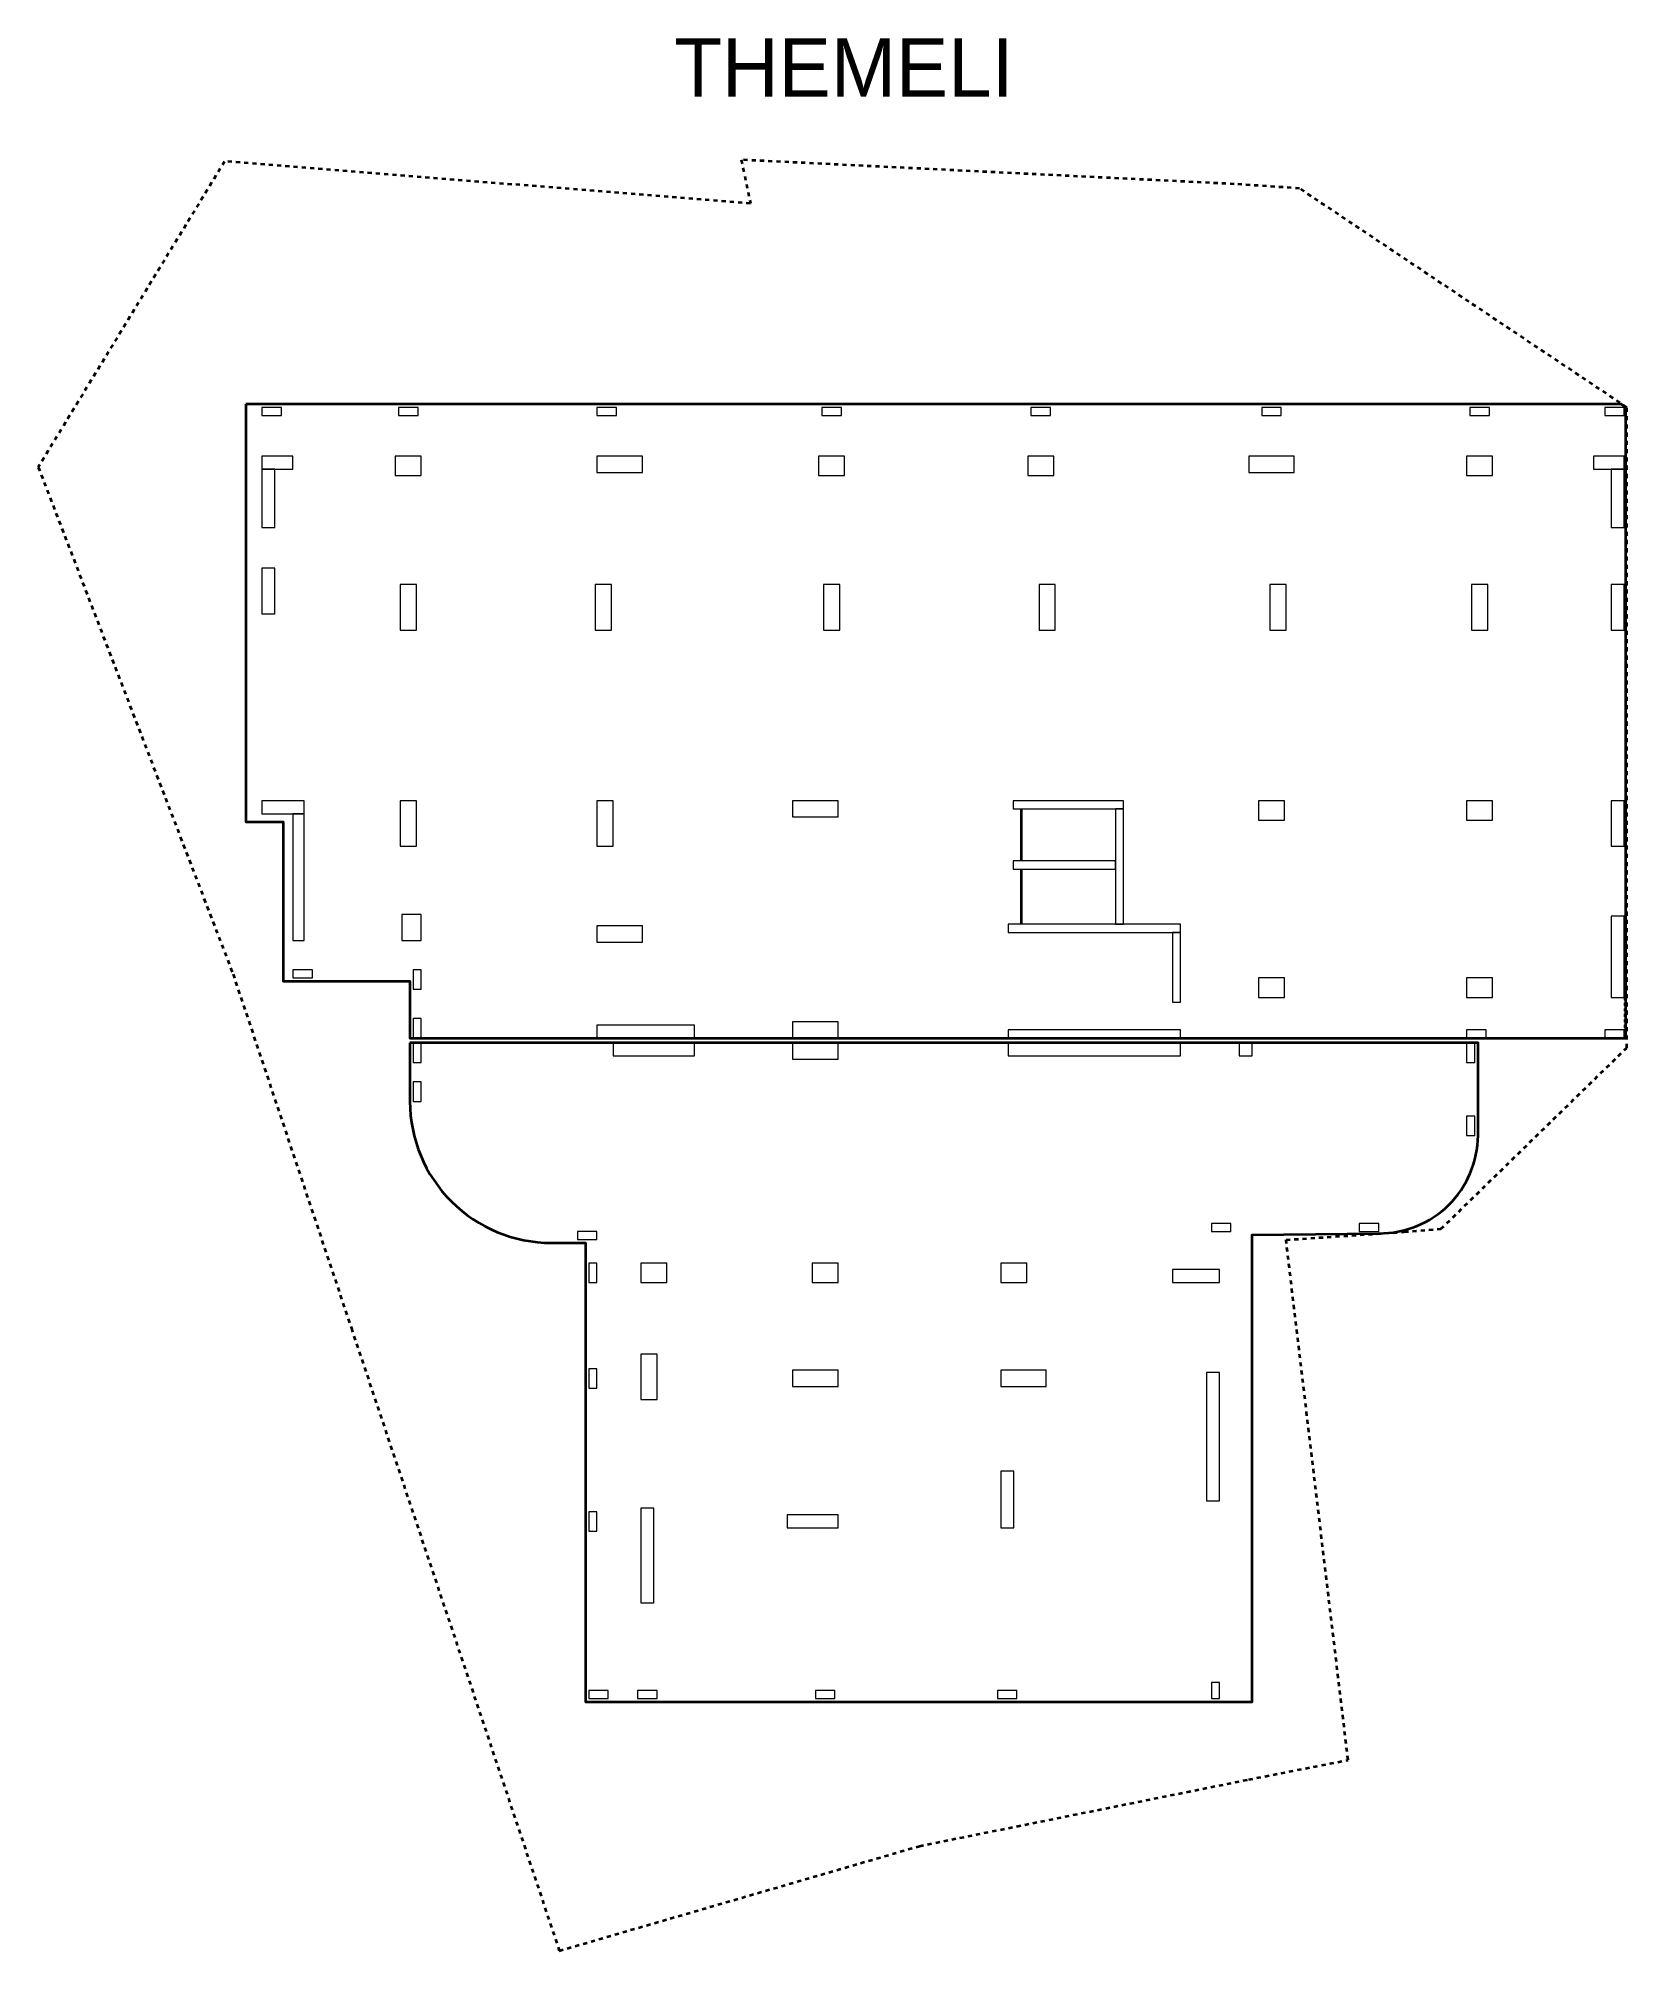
# Model space of a CAD drawing. Header units: millimetres. Extents: x 183280 to 521041, y -188189 to -122473.
# Drawn here: x 240529 to 289385, y -188189 to -129363 of the extents above; entities that cross this region are included whole.
import ezdxf

# ---------------------------------------------------------------- set-up
doc = ezdxf.new("R2010")
doc.units = ezdxf.units.MM
doc.header["$MEASUREMENT"] = 0
doc.linetypes.add('Dashed', pattern=[254, 127, -127])
doc.linetypes.add('Small Dashed', pattern=[169.333333, 84.666667, -84.666667])
for name, color, linetype, lineweight, true_color in [('2D Drafting - General_Pen_No__88', 7, 'Continuous', 20, 0xfd4435), ('A - Akset_Pen_No__8', 7, 'Continuous', 35, 0xa80f02), ('A - Kati karakteristik polyline_Pen_No__103', 7, 'Continuous', 13, 0xffcc99), ('A - Themeli_Pen_No__25', 7, 'Continuous', 35, 0x40a5ff)]:
    doc.layers.add(name, color=color, linetype=linetype, lineweight=lineweight, true_color=true_color)
doc.layers.add('A - Shtyllat', color=7, linetype='Continuous')
doc.layers.add('A - Shtyllat_Pen_No__20', color=1, linetype='Continuous', lineweight=0)
doc.styles.add('GENERATED_STYLE_2', font='GOTHIC.TTF')

msp = doc.modelspace()

# ---------------------------------------------------------------- texts
at = {"layer": '2D Drafting - General_Pen_No__88', "color": 20, "linetype": 'Continuous', "lineweight": 20, "true_color": 0xfd4435, "insert": (265306, -131163), "char_height": 1800, "attachment_point": 8, "style": 'GENERATED_STYLE_2'}
msp.add_mtext('\\A1;{\\pqc;\\fCentury Gothic|b0|i0|c0|p34;THEMELI}', dxfattribs=at)

# ---------------------------------------------------------------- blocks, each defined once
blk = doc.blocks.new('Column_83', base_point=(284860, -142516))
at = {"layer": 'A - Shtyllat_Pen_No__20', "color": 1, "linetype": 'Continuous', "lineweight": 0, "flags": 128}
blk.add_lwpolyline([(285260, -142816), (285260, -142216), (284460, -142216), (284460, -142816)], close=True, dxfattribs=at)
blk = doc.blocks.new('Column_84', base_point=(271560, -146866))
at = {"layer": 'A - Shtyllat_Pen_No__20', "color": 1, "linetype": 'Continuous', "lineweight": 0, "flags": 128}
blk.add_lwpolyline([(271810, -146166), (271310, -146166), (271310, -147566), (271810, -147566)], close=True, dxfattribs=at)
blk = doc.blocks.new('Column_85', base_point=(289110, -157616))
at = {"layer": 'A - Shtyllat_Pen_No__20', "color": 1, "linetype": 'Continuous', "lineweight": 0, "flags": 128}
blk.add_lwpolyline([(289310, -156366), (288910, -156366), (288910, -158866), (289310, -158866)], close=True, dxfattribs=at)
blk = doc.blocks.new('Column_86', base_point=(278460, -153116))
at = {"layer": 'A - Shtyllat_Pen_No__20', "color": 1, "linetype": 'Continuous', "lineweight": 0, "flags": 128}
blk.add_lwpolyline([(278060, -152816), (278060, -153416), (278860, -153416), (278860, -152816)], close=True, dxfattribs=at)
blk = doc.blocks.new('Column_87', base_point=(271360, -142516))
at = {"layer": 'A - Shtyllat_Pen_No__20', "color": 1, "linetype": 'Continuous', "lineweight": 0, "flags": 128}
blk.add_lwpolyline([(270960, -142216), (270960, -142816), (271760, -142816), (271760, -142216)], close=True, dxfattribs=at)
blk = doc.blocks.new('Column_88', base_point=(264730, -167336))
at = {"layer": 'A - Shtyllat_Pen_No__20', "color": 1, "linetype": 'Continuous', "lineweight": 0, "flags": 128}
blk.add_lwpolyline([(265130, -167636), (265130, -167036), (264330, -167036), (264330, -167636)], close=True, dxfattribs=at)
blk = doc.blocks.new('Column_89', base_point=(264430, -170586))
at = {"layer": 'A - Shtyllat_Pen_No__20', "color": 1, "linetype": 'Continuous', "lineweight": 0, "flags": 128}
blk.add_lwpolyline([(265130, -170836), (265130, -170336), (263730, -170336), (263730, -170836)], close=True, dxfattribs=at)
blk = doc.blocks.new('Column_90', base_point=(275535, -157941))
at = {"layer": 'A - Shtyllat_Pen_No__20', "color": 1, "linetype": 'Continuous', "lineweight": 0, "flags": 128}
blk.add_lwpolyline([(275660, -156866), (275410, -156866), (275410, -159016), (275660, -159016)], close=True, dxfattribs=at)
blk = doc.blocks.new('Column_91', base_point=(264430, -159866))
at = {"layer": 'A - Shtyllat_Pen_No__20', "color": 1, "linetype": 'Continuous', "lineweight": 0, "flags": 128}
blk.add_lwpolyline([(265130, -160116), (265130, -159616), (263730, -159616), (263730, -160116)], close=True, dxfattribs=at)
blk = doc.blocks.new('Column_92', base_point=(272210, -152941))
at = {"layer": 'A - Shtyllat_Pen_No__20', "color": 1, "linetype": 'Continuous', "lineweight": 0, "flags": 128}
blk.add_lwpolyline([(270510, -152816), (270510, -153066), (273910, -153066), (273910, -152816)], close=True, dxfattribs=at)
blk = doc.blocks.new('Column_93', base_point=(270530, -167336))
at = {"layer": 'A - Shtyllat_Pen_No__20', "color": 1, "linetype": 'Continuous', "lineweight": 0, "flags": 128}
blk.add_lwpolyline([(270930, -167636), (270930, -167036), (270130, -167036), (270130, -167636)], close=True, dxfattribs=at)
blk = doc.blocks.new('Column_94', base_point=(247885, -142416))
at = {"layer": 'A - Shtyllat_Pen_No__20', "color": 1, "linetype": 'Continuous', "lineweight": 0, "flags": 128}
blk.add_lwpolyline([(248360, -142616), (248360, -142216), (247410, -142216), (247410, -142616)], close=True, dxfattribs=at)
blk = doc.blocks.new('Column_95', base_point=(257585, -167336))
at = {"layer": 'A - Shtyllat_Pen_No__20', "color": 1, "linetype": 'Continuous', "lineweight": 0, "flags": 128}
blk.add_lwpolyline([(257460, -167036), (257460, -167636), (257710, -167636), (257710, -167036)], close=True, dxfattribs=at)
blk = doc.blocks.new('Column_96', base_point=(281460, -165941))
at = {"layer": 'A - Shtyllat_Pen_No__20', "color": 1, "linetype": 'Continuous', "lineweight": 0, "flags": 128}
blk.add_lwpolyline([(281760, -165816), (281160, -165816), (281160, -166066), (281760, -166066)], close=True, dxfattribs=at)
blk = doc.blocks.new('Column_97', base_point=(264345, -174985))
at = {"layer": 'A - Shtyllat_Pen_No__20', "color": 1, "linetype": 'Continuous', "lineweight": 0, "flags": 128}
blk.add_lwpolyline([(265130, -175185), (265130, -174785), (263560, -174785), (263560, -175185)], close=True, dxfattribs=at)
blk = doc.blocks.new('Column_98', base_point=(289110, -143516))
at = {"layer": 'A - Shtyllat_Pen_No__20', "color": 1, "linetype": 'Continuous', "lineweight": 0, "flags": 128}
blk.add_lwpolyline([(289310, -142616), (288910, -142616), (288910, -144416), (289310, -144416)], close=True, dxfattribs=at)
blk = doc.blocks.new('Column_99', base_point=(271360, -140841))
at = {"layer": 'A - Shtyllat_Pen_No__20', "color": 1, "linetype": 'Continuous', "lineweight": 0, "flags": 128}
blk.add_lwpolyline([(271660, -140716), (271060, -140716), (271060, -140966), (271660, -140966)], close=True, dxfattribs=at)
blk = doc.blocks.new('Column_100', base_point=(251910, -153516))
at = {"layer": 'A - Shtyllat_Pen_No__20', "color": 1, "linetype": 'Continuous', "lineweight": 0, "flags": 128}
blk.add_lwpolyline([(252160, -152816), (251660, -152816), (251660, -154216), (252160, -154216)], close=True, dxfattribs=at)
blk = doc.blocks.new('Column_101', base_point=(247610, -143516))
at = {"layer": 'A - Shtyllat_Pen_No__20', "color": 1, "linetype": 'Continuous', "lineweight": 0, "flags": 128}
blk.add_lwpolyline([(247810, -142616), (247410, -142616), (247410, -144416), (247810, -144416)], close=True, dxfattribs=at)
blk = doc.blocks.new('Column_102', base_point=(284860, -146866))
at = {"layer": 'A - Shtyllat_Pen_No__20', "color": 1, "linetype": 'Continuous', "lineweight": 0, "flags": 128}
blk.add_lwpolyline([(285110, -146166), (284610, -146166), (284610, -147566), (285110, -147566)], close=True, dxfattribs=at)
blk = doc.blocks.new('Column_103', base_point=(276660, -172373))
at = {"layer": 'A - Shtyllat_Pen_No__20', "color": 1, "linetype": 'Continuous', "lineweight": 0, "flags": 128}
blk.add_lwpolyline([(276860, -170398), (276460, -170398), (276460, -174348), (276860, -174348)], close=True, dxfattribs=at)
blk = doc.blocks.new('Column_104', base_point=(289010, -140841))
at = {"layer": 'A - Shtyllat_Pen_No__20', "color": 1, "linetype": 'Continuous', "lineweight": 0, "flags": 128}
blk.add_lwpolyline([(289310, -140716), (288710, -140716), (288710, -140966), (289310, -140966)], close=True, dxfattribs=at)
blk = doc.blocks.new('Column_105', base_point=(259260, -176036))
at = {"layer": 'A - Shtyllat_Pen_No__20', "color": 1, "linetype": 'Continuous', "lineweight": 0, "flags": 128}
blk.add_lwpolyline([(259460, -174581), (259060, -174581), (259060, -177491), (259460, -177491)], close=True, dxfattribs=at)
blk = doc.blocks.new('Column_106', base_point=(264930, -140841))
at = {"layer": 'A - Shtyllat_Pen_No__20', "color": 1, "linetype": 'Continuous', "lineweight": 0, "flags": 128}
blk.add_lwpolyline([(265230, -140716), (264630, -140716), (264630, -140966), (265230, -140966)], close=True, dxfattribs=at)
blk = doc.blocks.new('Column_107', base_point=(257411, -166191))
at = {"layer": 'A - Shtyllat_Pen_No__20', "color": 1, "linetype": 'Continuous', "lineweight": 0, "flags": 128}
blk.add_lwpolyline([(257111, -166066), (257111, -166316), (257711, -166316), (257711, -166066)], close=True, dxfattribs=at)
blk = doc.blocks.new('Column_108', base_point=(251910, -146866))
at = {"layer": 'A - Shtyllat_Pen_No__20', "color": 1, "linetype": 'Continuous', "lineweight": 0, "flags": 128}
blk.add_lwpolyline([(252160, -146166), (251660, -146166), (251660, -147566), (252160, -147566)], close=True, dxfattribs=at)
blk = doc.blocks.new('Column_109', base_point=(259460, -160466))
at = {"layer": 'A - Shtyllat_Pen_No__20', "color": 1, "linetype": 'Continuous', "lineweight": 0, "flags": 128}
blk.add_lwpolyline([(260710, -160666), (260710, -160266), (258210, -160266), (258210, -160666)], close=True, dxfattribs=at)
blk = doc.blocks.new('Column_110', base_point=(278460, -140841))
at = {"layer": 'A - Shtyllat_Pen_No__20', "color": 1, "linetype": 'Continuous', "lineweight": 0, "flags": 128}
blk.add_lwpolyline([(278760, -140716), (278160, -140716), (278160, -140966), (278760, -140966)], close=True, dxfattribs=at)
blk = doc.blocks.new('Column_111', base_point=(273785, -154841))
at = {"layer": 'A - Shtyllat_Pen_No__20', "color": 1, "linetype": 'Continuous', "lineweight": 0, "flags": 128}
blk.add_lwpolyline([(273910, -153066), (273660, -153066), (273660, -156616), (273910, -156616)], close=True, dxfattribs=at)
blk = doc.blocks.new('Column_112', base_point=(270330, -174310))
at = {"layer": 'A - Shtyllat_Pen_No__20', "color": 1, "linetype": 'Continuous', "lineweight": 0, "flags": 128}
blk.add_lwpolyline([(270530, -173435), (270130, -173435), (270130, -175185), (270530, -175185)], close=True, dxfattribs=at)
blk = doc.blocks.new('Column_113', base_point=(288835, -142416))
at = {"layer": 'A - Shtyllat_Pen_No__20', "color": 1, "linetype": 'Continuous', "lineweight": 0, "flags": 128}
blk.add_lwpolyline([(289310, -142616), (289310, -142216), (288360, -142216), (288360, -142616)], close=True, dxfattribs=at)
blk = doc.blocks.new('Column_114', base_point=(273009, -160466))
at = {"layer": 'A - Shtyllat_Pen_No__20', "color": 1, "linetype": 'Continuous', "lineweight": 0, "flags": 128}
blk.add_lwpolyline([(270359, -160266), (270359, -160666), (275659, -160666), (275659, -160266)], close=True, dxfattribs=at)
blk = doc.blocks.new('Column_115', base_point=(259460, -167336))
at = {"layer": 'A - Shtyllat_Pen_No__20', "color": 1, "linetype": 'Continuous', "lineweight": 0, "flags": 128}
blk.add_lwpolyline([(259060, -167036), (259060, -167636), (259860, -167636), (259860, -167036)], close=True, dxfattribs=at)
blk = doc.blocks.new('Column_116', base_point=(276135, -167436))
at = {"layer": 'A - Shtyllat_Pen_No__20', "color": 1, "linetype": 'Continuous', "lineweight": 0, "flags": 128}
blk.add_lwpolyline([(276860, -167636), (276860, -167236), (275410, -167236), (275410, -167636)], close=True, dxfattribs=at)
blk = doc.blocks.new('Column_117', base_point=(276910, -165941))
at = {"layer": 'A - Shtyllat_Pen_No__20', "color": 1, "linetype": 'Continuous', "lineweight": 0, "flags": 128}
blk.add_lwpolyline([(277210, -165816), (276610, -165816), (276610, -166066), (277210, -166066)], close=True, dxfattribs=at)
blk = doc.blocks.new('Column_118', base_point=(258010, -140841))
at = {"layer": 'A - Shtyllat_Pen_No__20', "color": 1, "linetype": 'Continuous', "lineweight": 0, "flags": 128}
blk.add_lwpolyline([(258310, -140716), (257710, -140716), (257710, -140966), (258310, -140966)], close=True, dxfattribs=at)
blk = doc.blocks.new('Column_119', base_point=(258410, -156916))
at = {"layer": 'A - Shtyllat_Pen_No__20', "color": 1, "linetype": 'Continuous', "lineweight": 0, "flags": 128}
blk.add_lwpolyline([(259110, -157166), (259110, -156666), (257710, -156666), (257710, -157166)], close=True, dxfattribs=at)
blk = doc.blocks.new('Column_120', base_point=(258410, -142466))
at = {"layer": 'A - Shtyllat_Pen_No__20', "color": 1, "linetype": 'Continuous', "lineweight": 0, "flags": 128}
blk.add_lwpolyline([(259110, -142716), (259110, -142216), (257710, -142216), (257710, -142716)], close=True, dxfattribs=at)
blk = doc.blocks.new('Column_121', base_point=(284757, -159991))
at = {"layer": 'A - Shtyllat_Pen_No__20', "color": 1, "linetype": 'Continuous', "lineweight": 0, "flags": 128}
blk.add_lwpolyline([(285057, -159866), (284457, -159866), (284457, -160116), (285057, -160116)], close=True, dxfattribs=at)
blk = doc.blocks.new('Column_122', base_point=(257960, -153516))
at = {"layer": 'A - Shtyllat_Pen_No__20', "color": 1, "linetype": 'Continuous', "lineweight": 0, "flags": 128}
blk.add_lwpolyline([(258210, -152816), (257710, -152816), (257710, -154216), (258210, -154216)], close=True, dxfattribs=at)
blk = doc.blocks.new('Column_123', base_point=(264430, -160516))
at = {"layer": 'A - Shtyllat_Pen_No__20', "color": 1, "linetype": 'Continuous', "lineweight": 0, "flags": 128}
blk.add_lwpolyline([(265130, -160766), (265130, -160266), (263730, -160266), (263730, -160766)], close=True, dxfattribs=at)
blk = doc.blocks.new('Column_124', base_point=(272085, -154791))
at = {"layer": 'A - Shtyllat_Pen_No__20', "color": 1, "linetype": 'Continuous', "lineweight": 0, "flags": 128}
blk.add_lwpolyline([(270510, -154666), (270510, -154916), (273660, -154916), (273660, -154666)], close=True, dxfattribs=at)
blk = doc.blocks.new('Column_125', base_point=(278460, -142466))
at = {"layer": 'A - Shtyllat_Pen_No__20', "color": 1, "linetype": 'Continuous', "lineweight": 0, "flags": 128}
blk.add_lwpolyline([(279160, -142716), (279160, -142216), (277760, -142216), (277760, -142716)], close=True, dxfattribs=at)
blk = doc.blocks.new('Column_126', base_point=(248660, -158141))
at = {"layer": 'A - Shtyllat_Pen_No__20', "color": 1, "linetype": 'Continuous', "lineweight": 0, "flags": 128}
blk.add_lwpolyline([(248360, -158266), (248960, -158266), (248960, -158016), (248360, -158016)], close=True, dxfattribs=at)
blk = doc.blocks.new('Column_127', base_point=(257585, -174985))
at = {"layer": 'A - Shtyllat_Pen_No__20', "color": 1, "linetype": 'Continuous', "lineweight": 0, "flags": 128}
blk.add_lwpolyline([(257460, -174685), (257460, -175285), (257710, -175285), (257710, -174685)], close=True, dxfattribs=at)
blk = doc.blocks.new('Column_128', base_point=(284585, -162816))
at = {"layer": 'A - Shtyllat_Pen_No__20', "color": 1, "linetype": 'Continuous', "lineweight": 0, "flags": 128}
blk.add_lwpolyline([(284460, -162516), (284460, -163116), (284710, -163116), (284710, -162516)], close=True, dxfattribs=at)
blk = doc.blocks.new('Column_129', base_point=(284860, -153116))
at = {"layer": 'A - Shtyllat_Pen_No__20', "color": 1, "linetype": 'Continuous', "lineweight": 0, "flags": 128}
blk.add_lwpolyline([(284460, -152816), (284460, -153416), (285260, -153416), (285260, -152816)], close=True, dxfattribs=at)
blk = doc.blocks.new('Column_130', base_point=(270830, -170586))
at = {"layer": 'A - Shtyllat_Pen_No__20', "color": 1, "linetype": 'Continuous', "lineweight": 0, "flags": 128}
blk.add_lwpolyline([(271530, -170836), (271530, -170336), (270130, -170336), (270130, -170836)], close=True, dxfattribs=at)
blk = doc.blocks.new('Column_131', base_point=(248060, -153016))
at = {"layer": 'A - Shtyllat_Pen_No__20', "color": 1, "linetype": 'Continuous', "lineweight": 0, "flags": 128}
blk.add_lwpolyline([(247410, -152816), (247410, -153216), (248710, -153216), (248710, -152816)], close=True, dxfattribs=at)
blk = doc.blocks.new('Column_132', base_point=(276735, -180185))
at = {"layer": 'A - Shtyllat_Pen_No__20', "color": 1, "linetype": 'Continuous', "lineweight": 0, "flags": 128}
blk.add_lwpolyline([(276610, -179935), (276610, -180435), (276860, -180435), (276860, -179935)], close=True, dxfattribs=at)
blk = doc.blocks.new('Column_133', base_point=(251910, -140841))
at = {"layer": 'A - Shtyllat_Pen_No__20', "color": 1, "linetype": 'Continuous', "lineweight": 0, "flags": 128}
blk.add_lwpolyline([(252210, -140716), (251610, -140716), (251610, -140966), (252210, -140966)], close=True, dxfattribs=at)
blk = doc.blocks.new('Column_134', base_point=(264430, -153066))
at = {"layer": 'A - Shtyllat_Pen_No__20', "color": 1, "linetype": 'Continuous', "lineweight": 0, "flags": 128}
blk.add_lwpolyline([(265130, -153316), (265130, -152816), (263730, -152816), (263730, -153316)], close=True, dxfattribs=at)
blk = doc.blocks.new('Column_135', base_point=(273010, -156741))
at = {"layer": 'A - Shtyllat_Pen_No__20', "color": 1, "linetype": 'Continuous', "lineweight": 0, "flags": 128}
blk.add_lwpolyline([(270360, -156616), (270360, -156866), (275660, -156866), (275660, -156616)], close=True, dxfattribs=at)
blk = doc.blocks.new('Column_136', base_point=(284585, -160566))
at = {"layer": 'A - Shtyllat_Pen_No__20', "color": 1, "linetype": 'Continuous', "lineweight": 0, "flags": 128}
blk.add_lwpolyline([(284460, -160266), (284460, -160866), (284710, -160866), (284710, -160266)], close=True, dxfattribs=at)
blk = doc.blocks.new('Column_137', base_point=(289110, -153516))
at = {"layer": 'A - Shtyllat_Pen_No__20', "color": 1, "linetype": 'Continuous', "lineweight": 0, "flags": 128}
blk.add_lwpolyline([(289310, -152816), (288910, -152816), (288910, -154216), (289310, -154216)], close=True, dxfattribs=at)
blk = doc.blocks.new('Column_138', base_point=(247610, -146366))
at = {"layer": 'A - Shtyllat_Pen_No__20', "color": 1, "linetype": 'Continuous', "lineweight": 0, "flags": 128}
blk.add_lwpolyline([(247810, -145666), (247410, -145666), (247410, -147066), (247810, -147066)], close=True, dxfattribs=at)
blk = doc.blocks.new('Column_139', base_point=(252185, -161766))
at = {"layer": 'A - Shtyllat_Pen_No__20', "color": 1, "linetype": 'Continuous', "lineweight": 0, "flags": 128}
blk.add_lwpolyline([(252060, -161466), (252060, -162066), (252310, -162066), (252310, -161466)], close=True, dxfattribs=at)
blk = doc.blocks.new('Column_140', base_point=(252185, -160566))
at = {"layer": 'A - Shtyllat_Pen_No__20', "color": 1, "linetype": 'Continuous', "lineweight": 0, "flags": 128}
blk.add_lwpolyline([(252060, -160266), (252060, -160866), (252310, -160866), (252310, -160266)], close=True, dxfattribs=at)
blk = doc.blocks.new('Column_141', base_point=(257910, -146866))
at = {"layer": 'A - Shtyllat_Pen_No__20', "color": 1, "linetype": 'Continuous', "lineweight": 0, "flags": 128}
blk.add_lwpolyline([(258160, -146166), (257660, -146166), (257660, -147566), (258160, -147566)], close=True, dxfattribs=at)
blk = doc.blocks.new('Column_142', base_point=(259310, -170536))
at = {"layer": 'A - Shtyllat_Pen_No__20', "color": 1, "linetype": 'Continuous', "lineweight": 0, "flags": 128}
blk.add_lwpolyline([(259060, -171236), (259560, -171236), (259560, -169836), (259060, -169836)], close=True, dxfattribs=at)
blk = doc.blocks.new('Column_143', base_point=(270330, -180310))
at = {"layer": 'A - Shtyllat_Pen_No__20', "color": 1, "linetype": 'Continuous', "lineweight": 0, "flags": 128}
blk.add_lwpolyline([(270630, -180185), (270030, -180185), (270030, -180435), (270630, -180435)], close=True, dxfattribs=at)
blk = doc.blocks.new('Column_144', base_point=(247710, -140841))
at = {"layer": 'A - Shtyllat_Pen_No__20', "color": 1, "linetype": 'Continuous', "lineweight": 0, "flags": 128}
blk.add_lwpolyline([(248010, -140716), (247410, -140716), (247410, -140966), (248010, -140966)], close=True, dxfattribs=at)
blk = doc.blocks.new('Column_145', base_point=(257760, -180310))
at = {"layer": 'A - Shtyllat_Pen_No__20', "color": 1, "linetype": 'Continuous', "lineweight": 0, "flags": 128}
blk.add_lwpolyline([(257460, -180185), (257460, -180435), (258060, -180435), (258060, -180185)], close=True, dxfattribs=at)
blk = doc.blocks.new('Column_146', base_point=(277660, -160466))
at = {"layer": 'A - Shtyllat_Pen_No__20', "color": 1, "linetype": 'Continuous', "lineweight": 0, "flags": 128}
blk.add_lwpolyline([(277860, -160266), (277460, -160266), (277460, -160666), (277860, -160666)], close=True, dxfattribs=at)
blk = doc.blocks.new('Column_147', base_point=(289010, -159991))
at = {"layer": 'A - Shtyllat_Pen_No__20', "color": 1, "linetype": 'Continuous', "lineweight": 0, "flags": 128}
blk.add_lwpolyline([(289310, -159866), (288710, -159866), (288710, -160116), (289310, -160116)], close=True, dxfattribs=at)
blk = doc.blocks.new('Column_148', base_point=(252185, -158316))
at = {"layer": 'A - Shtyllat_Pen_No__20', "color": 1, "linetype": 'Continuous', "lineweight": 0, "flags": 128}
blk.add_lwpolyline([(252060, -158016), (252060, -158616), (252310, -158616), (252310, -158016)], close=True, dxfattribs=at)
blk = doc.blocks.new('Column_149', base_point=(289110, -146866))
at = {"layer": 'A - Shtyllat_Pen_No__20', "color": 1, "linetype": 'Continuous', "lineweight": 0, "flags": 128}
blk.add_lwpolyline([(289310, -146166), (288910, -146166), (288910, -147566), (289310, -147566)], close=True, dxfattribs=at)
blk = doc.blocks.new('Column_150', base_point=(251910, -142516))
at = {"layer": 'A - Shtyllat_Pen_No__20', "color": 1, "linetype": 'Continuous', "lineweight": 0, "flags": 128}
blk.add_lwpolyline([(251510, -142216), (251510, -142816), (252310, -142816), (252310, -142216)], close=True, dxfattribs=at)
blk = doc.blocks.new('Column_151', base_point=(264730, -180310))
at = {"layer": 'A - Shtyllat_Pen_No__20', "color": 1, "linetype": 'Continuous', "lineweight": 0, "flags": 128}
blk.add_lwpolyline([(265030, -180185), (264430, -180185), (264430, -180435), (265030, -180435)], close=True, dxfattribs=at)
blk = doc.blocks.new('Column_152', base_point=(252185, -159816))
at = {"layer": 'A - Shtyllat_Pen_No__20', "color": 1, "linetype": 'Continuous', "lineweight": 0, "flags": 128}
blk.add_lwpolyline([(252060, -159516), (252060, -160116), (252310, -160116), (252310, -159516)], close=True, dxfattribs=at)
blk = doc.blocks.new('Column_153', base_point=(257585, -170586))
at = {"layer": 'A - Shtyllat_Pen_No__20', "color": 1, "linetype": 'Continuous', "lineweight": 0, "flags": 128}
blk.add_lwpolyline([(257460, -170286), (257460, -170886), (257710, -170886), (257710, -170286)], close=True, dxfattribs=at)
blk = doc.blocks.new('Column_154', base_point=(278660, -146866))
at = {"layer": 'A - Shtyllat_Pen_No__20', "color": 1, "linetype": 'Continuous', "lineweight": 0, "flags": 128}
blk.add_lwpolyline([(278910, -146166), (278410, -146166), (278410, -147566), (278910, -147566)], close=True, dxfattribs=at)
blk = doc.blocks.new('Column_155', base_point=(284860, -158566))
at = {"layer": 'A - Shtyllat_Pen_No__20', "color": 1, "linetype": 'Continuous', "lineweight": 0, "flags": 128}
blk.add_lwpolyline([(285260, -158866), (285260, -158266), (284460, -158266), (284460, -158866)], close=True, dxfattribs=at)
blk = doc.blocks.new('Column_156', base_point=(273010, -159991))
at = {"layer": 'A - Shtyllat_Pen_No__20', "color": 1, "linetype": 'Continuous', "lineweight": 0, "flags": 128}
blk.add_lwpolyline([(270360, -159866), (270360, -160116), (275660, -160116), (275660, -159866)], close=True, dxfattribs=at)
blk = doc.blocks.new('Column_157', base_point=(264930, -146866))
at = {"layer": 'A - Shtyllat_Pen_No__20', "color": 1, "linetype": 'Continuous', "lineweight": 0, "flags": 128}
blk.add_lwpolyline([(265180, -146166), (264680, -146166), (264680, -147566), (265180, -147566)], close=True, dxfattribs=at)
blk = doc.blocks.new('Column_158', base_point=(259210, -159916))
at = {"layer": 'A - Shtyllat_Pen_No__20', "color": 1, "linetype": 'Continuous', "lineweight": 0, "flags": 128}
blk.add_lwpolyline([(260710, -160116), (260710, -159716), (257710, -159716), (257710, -160116)], close=True, dxfattribs=at)
blk = doc.blocks.new('Column_159', base_point=(278460, -158566))
at = {"layer": 'A - Shtyllat_Pen_No__20', "color": 1, "linetype": 'Continuous', "lineweight": 0, "flags": 128}
blk.add_lwpolyline([(278860, -158866), (278860, -158266), (278060, -158266), (278060, -158866)], close=True, dxfattribs=at)
blk = doc.blocks.new('Column_160', base_point=(264930, -142516))
at = {"layer": 'A - Shtyllat_Pen_No__20', "color": 1, "linetype": 'Continuous', "lineweight": 0, "flags": 128}
blk.add_lwpolyline([(264530, -142216), (264530, -142816), (265330, -142816), (265330, -142216)], close=True, dxfattribs=at)
blk = doc.blocks.new('Column_161', base_point=(259260, -180310))
at = {"layer": 'A - Shtyllat_Pen_No__20', "color": 1, "linetype": 'Continuous', "lineweight": 0, "flags": 128}
blk.add_lwpolyline([(259560, -180185), (258960, -180185), (258960, -180435), (259560, -180435)], close=True, dxfattribs=at)
blk = doc.blocks.new('Column_162', base_point=(284860, -140841))
at = {"layer": 'A - Shtyllat_Pen_No__20', "color": 1, "linetype": 'Continuous', "lineweight": 0, "flags": 128}
blk.add_lwpolyline([(285160, -140716), (284560, -140716), (284560, -140966), (285160, -140966)], close=True, dxfattribs=at)
blk = doc.blocks.new('Column_163', base_point=(248535, -155166))
at = {"layer": 'A - Shtyllat_Pen_No__20', "color": 1, "linetype": 'Continuous', "lineweight": 0, "flags": 128}
blk.add_lwpolyline([(248710, -153216), (248360, -153216), (248360, -157116), (248710, -157116)], close=True, dxfattribs=at)
blk = doc.blocks.new('Column_164', base_point=(252010, -156716))
at = {"layer": 'A - Shtyllat_Pen_No__20', "color": 1, "linetype": 'Continuous', "lineweight": 0, "flags": 128}
blk.add_lwpolyline([(251710, -157116), (252310, -157116), (252310, -156316), (251710, -156316)], close=True, dxfattribs=at)

# ---------------------------------------------------------------- linework, layer by layer
at = {"layer": 'A - Akset_Pen_No__8', "color": 14, "linetype": 'Dashed', "lineweight": 35, "true_color": 0xa80f02}
msp.add_lwpolyline([(240529, -142551), (241073, -143968), (246520, -158150), (250158, -169043), (256554, -188189), (267633, -184968), (277759, -182922), (280814, -182324), (278905, -166322), (282541, -166081), (283671, -165989), (289385, -160416), (289385, -140716), (279320, -133982), (277313, -133847), (262152, -133103), (262433, -134443), (246258, -133151)], close=True, dxfattribs=at)
at = {"layer": 'A - Kati karakteristik polyline_Pen_No__103', "color": 31, "linetype": 'Small Dashed', "lineweight": 13, "true_color": 0xffcc99}
msp.add_lwpolyline([(289310, -158866), (289310, -160116), (275660, -160116)], dxfattribs=at)
at = {"layer": 'A - Themeli_Pen_No__25', "color": 161, "linetype": 'Continuous', "lineweight": 35, "true_color": 0x40a5ff}
msp.add_lwpolyline([(246910, -140616), (246910, -153466), (248060, -153466), (248060, -158366), (251960, -158366), (251960, -160116), (289360, -160116), (289360, -140711), (289217, -140616)], close=True, dxfattribs=at)
for points in [[(270760, -153066), (270760, -154666)], [(270760, -154916), (270760, -156616)]]:
    msp.add_lwpolyline(points, dxfattribs=at)
msp.add_lwpolyline([(251960, -160266), (251960, -162066, 0.414214), (256310, -166416), (257360, -166416), (257360, -180535), (277860, -180535), (277860, -166166), (281757, -166123, 0.414214), (284810, -163116), (284810, -160266)], format="xyb", close=True, dxfattribs=at)

# ---------------------------------------------------------------- block references
at = {"layer": 'A - Shtyllat', "color": 1, "lineweight": 0}
for name, p in [('Column_144', (247710, -140841)), ('Column_133', (251910, -140841)), ('Column_118', (258010, -140841)), ('Column_106', (264930, -140841)), ('Column_99', (271360, -140841)), ('Column_110', (278460, -140841)), ('Column_162', (284860, -140841)), ('Column_104', (289010, -140841)), ('Column_94', (247885, -142416)), ('Column_150', (251910, -142516)), ('Column_120', (258410, -142466)), ('Column_160', (264930, -142516)), ('Column_87', (271360, -142516)), ('Column_125', (278460, -142466)), ('Column_83', (284860, -142516)), ('Column_113', (288835, -142416)), ('Column_101', (247610, -143516)), ('Column_98', (289110, -143516)), ('Column_138', (247610, -146366)), ('Column_108', (251910, -146866)), ('Column_141', (257910, -146866)), ('Column_157', (264930, -146866)), ('Column_84', (271560, -146866)), ('Column_154', (278660, -146866)), ('Column_102', (284860, -146866)), ('Column_149', (289110, -146866)), ('Column_131', (248060, -153016)), ('Column_100', (251910, -153516)), ('Column_122', (257960, -153516)), ('Column_134', (264430, -153066)), ('Column_92', (272210, -152941)), ('Column_86', (278460, -153116)), ('Column_129', (284860, -153116)), ('Column_137', (289110, -153516)), ('Column_163', (248535, -155166)), ('Column_111', (273785, -154841)), ('Column_124', (272085, -154791)), ('Column_164', (252010, -156716)), ('Column_85', (289110, -157616)), ('Column_119', (258410, -156916)), ('Column_135', (273010, -156741)), ('Column_90', (275535, -157941)), ('Column_126', (248660, -158141)), ('Column_148', (252185, -158316)), ('Column_159', (278460, -158566)), ('Column_155', (284860, -158566)), ('Column_152', (252185, -159816)), ('Column_158', (259210, -159916)), ('Column_91', (264430, -159866)), ('Column_156', (273010, -159991)), ('Column_121', (284757, -159991)), ('Column_147', (289010, -159991)), ('Column_140', (252185, -160566)), ('Column_109', (259460, -160466)), ('Column_123', (264430, -160516)), ('Column_114', (273009, -160466)), ('Column_146', (277660, -160466)), ('Column_136', (284585, -160566)), ('Column_139', (252185, -161766)), ('Column_128', (284585, -162816)), ('Column_117', (276910, -165941)), ('Column_96', (281460, -165941)), ('Column_107', (257411, -166191)), ('Column_95', (257585, -167336)), ('Column_115', (259460, -167336)), ('Column_88', (264730, -167336)), ('Column_93', (270530, -167336)), ('Column_116', (276135, -167436)), ('Column_142', (259310, -170536)), ('Column_153', (257585, -170586)), ('Column_89', (264430, -170586)), ('Column_130', (270830, -170586)), ('Column_103', (276660, -172373)), ('Column_112', (270330, -174310)), ('Column_127', (257585, -174985)), ('Column_105', (259260, -176036)), ('Column_97', (264345, -174985)), ('Column_132', (276735, -180185)), ('Column_145', (257760, -180310)), ('Column_161', (259260, -180310)), ('Column_151', (264730, -180310)), ('Column_143', (270330, -180310))]:
    msp.add_blockref(name, p, dxfattribs=at)

msp.set_redraw_order([(e.dxf.handle, doc.entitydb.next_handle()) for e in msp.query("TEXT MTEXT ATTDEF DIMENSION ARC_DIMENSION")])  # texts and dimensions are drawn at this point

doc.saveas('drawing.dxf')
